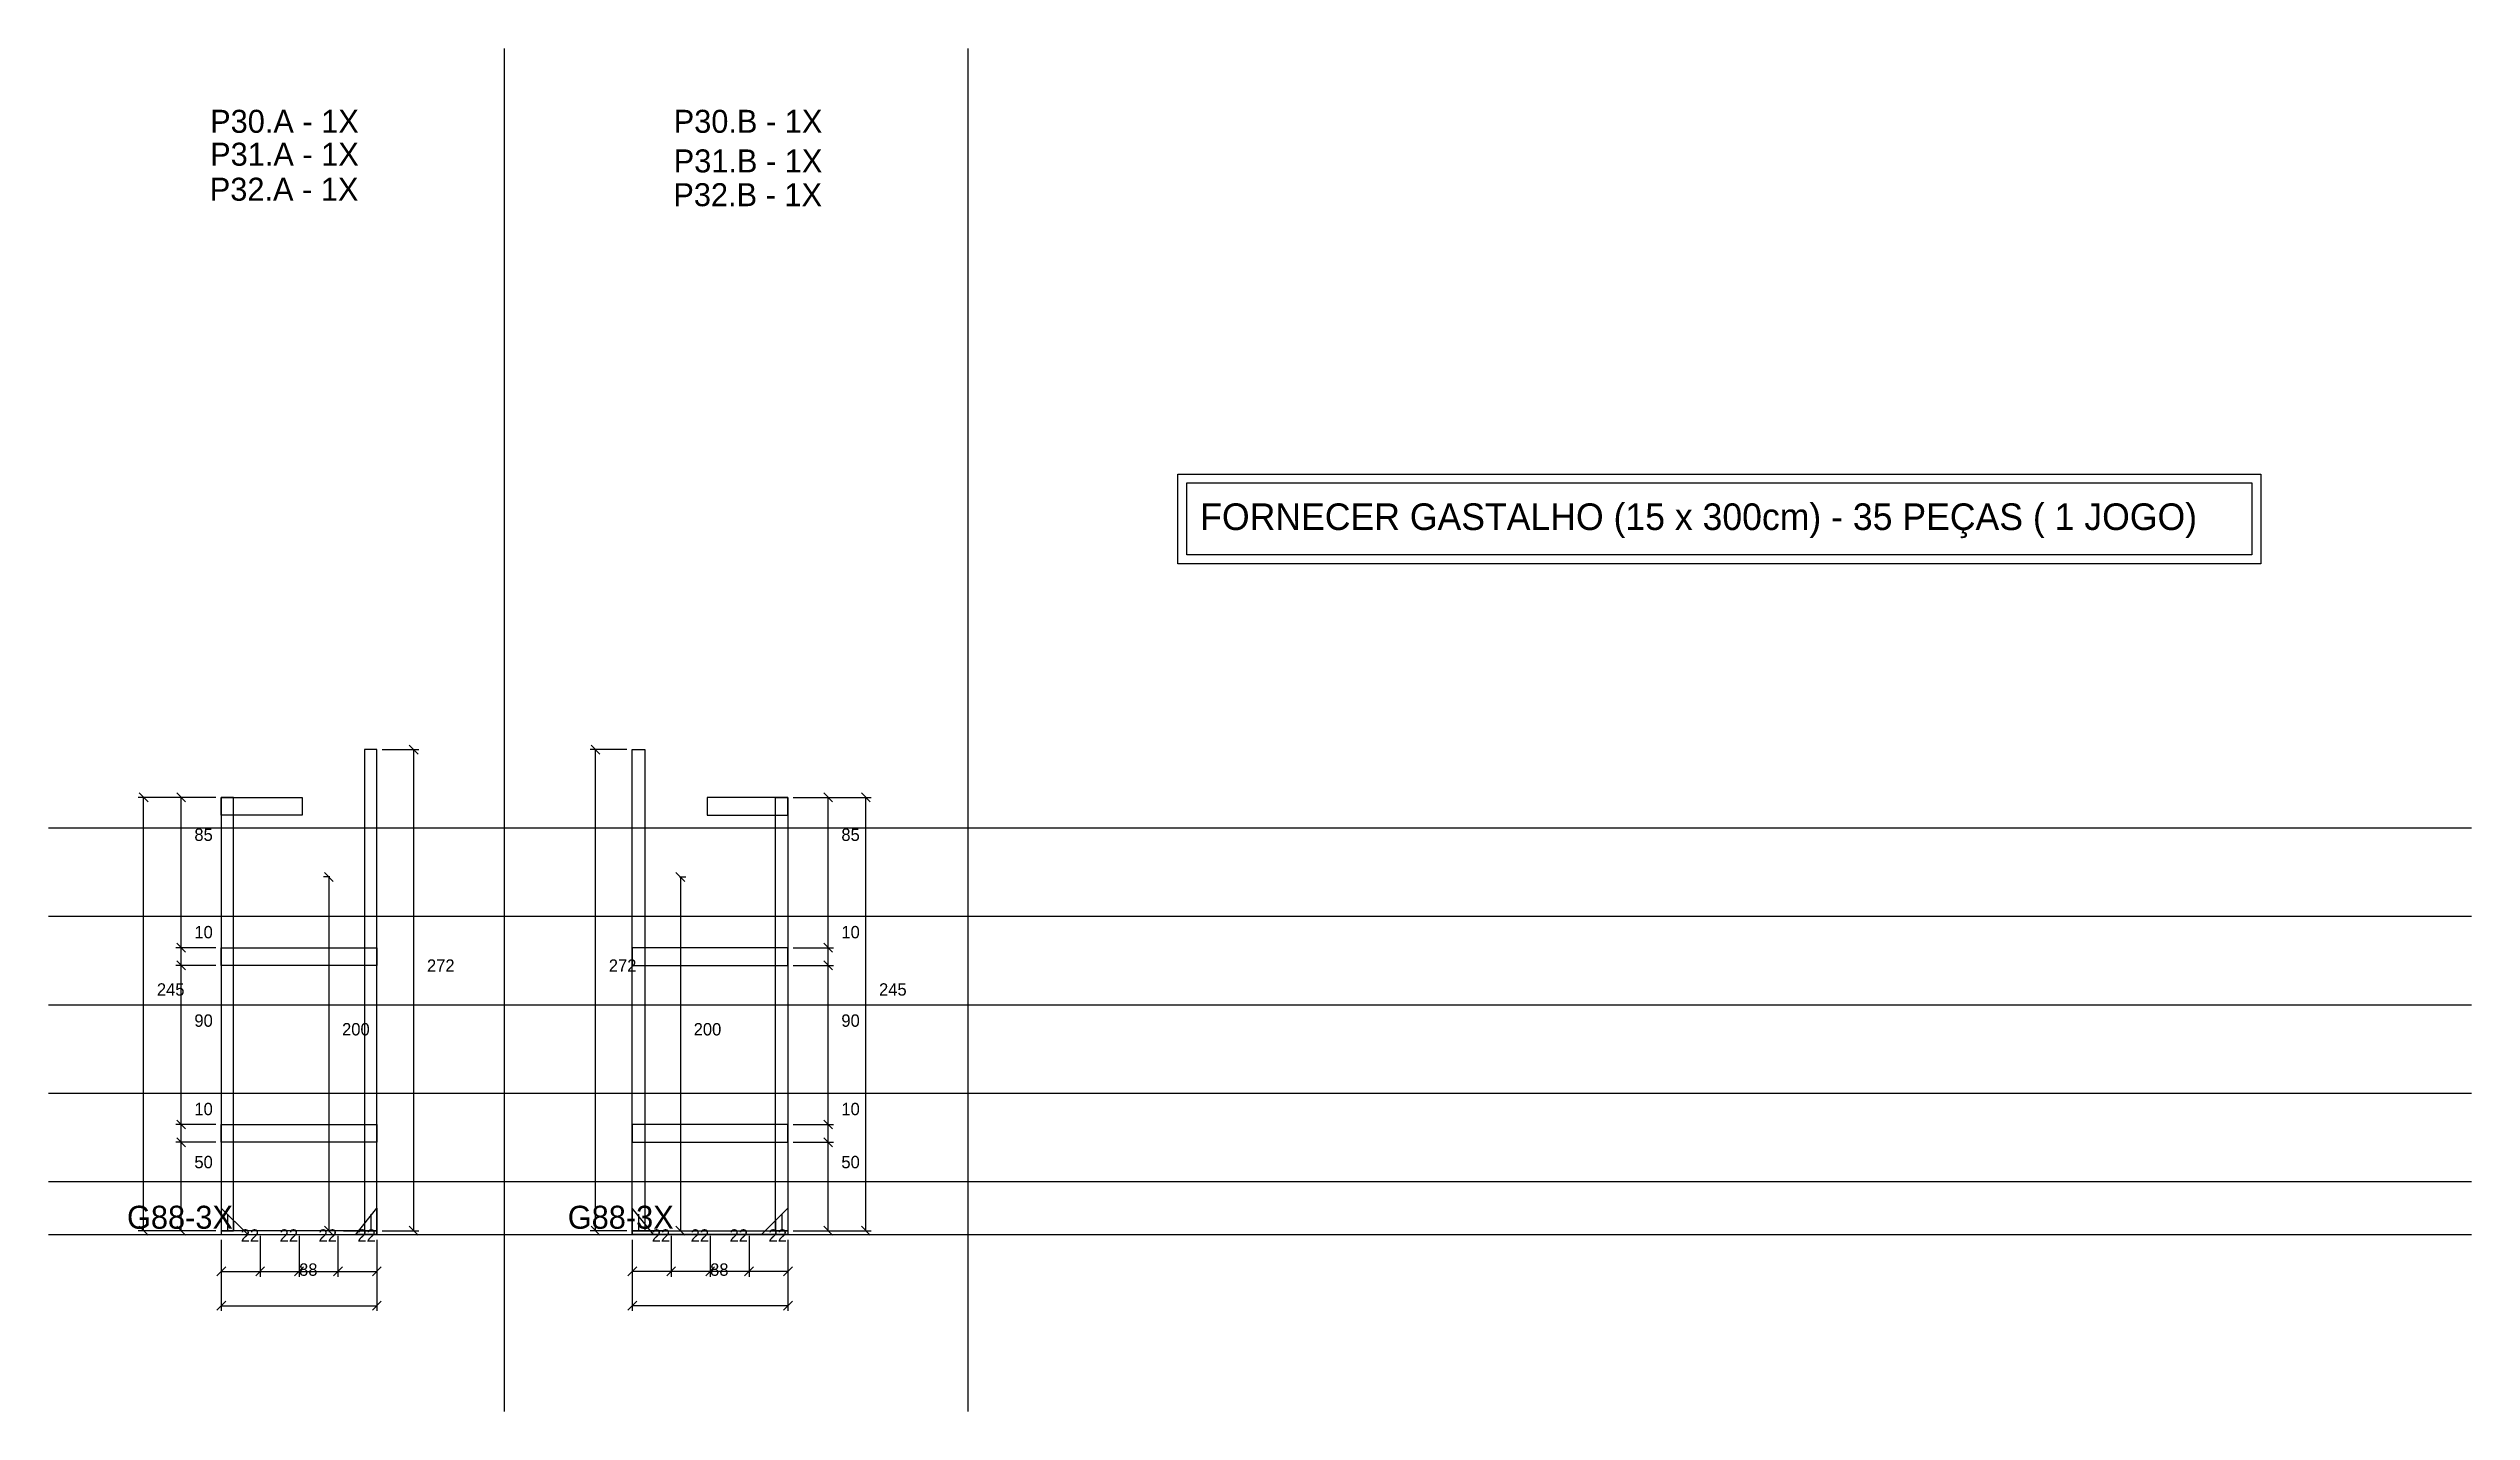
# Model space of a CAD drawing. Header units: metres. Extents: x 2577 to 5532, y 532 to 1302.
# Drawn here: x 4162 to 5532, y 532 to 1302 of the extents above; entities that cross this region are included whole.
import ezdxf

# ---------------------------------------------------------------- set-up
doc = ezdxf.new("R2010")
doc.units = ezdxf.units.M

msp = doc.modelspace()

# ---------------------------------------------------------------- texts
at = {"layer": 'CARIMBO', "color": 1}
msp.add_text('FORNECER GASTALHO (15 x 300cm) - 35 PEÇAS ( 1 JOGO)', height=15.049, dxfattribs=at).set_placement((4813.4, 1030.2))
at = {"layer": 'COTA', "color": 1}
for s, p in [('85', (4244.7, 854.4)), ('85', (4610.5, 854.4)), ('10', (4244.7, 799.3)), ('10', (4610.5, 799.3)), ('272', (4376.2, 780.4)), ('272', (4479, 780.4)), ('245', (4223.5, 766.9)), ('245', (4631.8, 766.9)), ('90', (4244.7, 749.3)), ('90', (4610.5, 749.3)), ('200', (4328.2, 744.4)), ('200', (4527, 744.4)), ('10', (4244.7, 699.3)), ('10', (4610.5, 699.3)), ('50', (4244.7, 669.3)), ('50', (4610.5, 669.3)), ('22', (4270.9, 627.8)), ('22', (4292.9, 627.8)), ('22', (4314.9, 627.8)), ('22', (4336.9, 627.8)), ('22', (4503.3, 627.8)), ('22', (4525.3, 627.8)), ('22', (4547.3, 627.8)), ('22', (4569.3, 627.8)), ('88', (4303.9, 608.5)), ('88', (4536.3, 608.5))]:
    msp.add_text(s, height=7, dxfattribs=at).set_placement(p)
at = {"layer": 'Texto Seção', "color": 7}
for s, p in [('P30.A - 1X', (4253.6, 1254.8)), ('P30.B - 1X', (4515.7, 1254.8)), ('P31.A - 1X', (4253.6, 1236.2)), ('P31.B - 1X', (4515.7, 1232.4)), ('P32.A - 1X', (4253.4, 1216.4)), ('P32.B - 1X', (4515.5, 1213.3)), ('G88-3X', (4206.6, 635.1)), ('G88-3X', (4455.8, 635.1))]:
    msp.add_text(s, height=13, dxfattribs=at).set_placement(p)

# ---------------------------------------------------------------- linework, layer by layer
at = {"layer": 'CARIMBO', "color": 1}
for points in [[(4800.8, 1061.8), (5413, 1061.8), (5413, 1011.1), (4800.8, 1011.1), (4800.8, 1061.8)], [(4805.8, 1056.8), (5408, 1056.8), (5408, 1016.1), (4805.8, 1016.1), (4805.8, 1056.8)]]:
    msp.add_lwpolyline(points, dxfattribs=at)
at = {"layer": 'COTA', "color": 4}
for p, q in [((4350.9, 906), (4371.7, 906)), ((4368.7, 634), (4368.7, 906)), ((4489.3, 906), (4468.5, 906)), ((4471.5, 634), (4471.5, 906)), ((4256.9, 879), (4213, 879)), ((4216, 634), (4216, 879)), ((4256.9, 879), (4234.2, 879)), ((4237.2, 794), (4237.2, 879)), ((4583.3, 879), (4627.3, 879)), ((4583.3, 879), (4606, 879)), ((4603, 794), (4603, 879)), ((4624.3, 634), (4624.3, 879)), ((4321.3, 834), (4317.7, 834)), ((4320.7, 834), (4320.7, 634)), ((4519, 834), (4522.5, 834)), ((4519.5, 834), (4519.5, 634)), ((4256.9, 794), (4234.2, 794)), ((4256.9, 794), (4234.2, 794)), ((4256.9, 784), (4234.2, 784)), ((4256.9, 784), (4234.2, 784)), ((4237.2, 784), (4237.2, 794)), ((4237.2, 694), (4237.2, 784)), ((4583.3, 794), (4606, 794)), ((4583.3, 794), (4606, 794)), ((4583.3, 784), (4606, 784)), ((4583.3, 784), (4606, 784)), ((4603, 784), (4603, 794)), ((4603, 694), (4603, 784)), ((4256.9, 694), (4234.2, 694)), ((4256.9, 694), (4234.2, 694)), ((4237.2, 684), (4237.2, 694)), ((4583.3, 694), (4606, 694)), ((4583.3, 694), (4606, 694)), ((4603, 684), (4603, 694)), ((4256.9, 684), (4234.2, 684)), ((4256.9, 684), (4234.2, 684)), ((4237.2, 634), (4237.2, 684)), ((4583.3, 684), (4606, 684)), ((4583.3, 684), (4606, 684)), ((4603, 634), (4603, 684)), ((4256.9, 634), (4213, 634)), ((4256.9, 634), (4234.2, 634)), ((4281.9, 631), (4281.9, 608)), ((4281.9, 631), (4281.9, 608)), ((4303.9, 631), (4303.9, 608)), ((4303.9, 631), (4303.9, 608)), ((4321.3, 634), (4317.7, 634)), ((4325.9, 631), (4325.9, 608)), ((4325.9, 631), (4325.9, 608)), ((4350.9, 634), (4371.7, 634)), ((4489.3, 634), (4468.5, 634)), ((4514.3, 631), (4514.3, 608)), ((4514.3, 631), (4514.3, 608)), ((4519, 634), (4522.5, 634)), ((4536.3, 631), (4536.3, 608)), ((4536.3, 631), (4536.3, 608)), ((4558.3, 631), (4558.3, 608)), ((4558.3, 631), (4558.3, 608)), ((4583.3, 634), (4606, 634)), ((4583.3, 634), (4627.3, 634)), ((4259.9, 628.8), (4259.9, 588.6)), ((4259.9, 628.8), (4259.9, 608)), ((4347.9, 628.8), (4347.9, 588.6)), ((4347.9, 628.8), (4347.9, 608)), ((4492.3, 628.8), (4492.3, 588.6)), ((4492.3, 628.8), (4492.3, 608)), ((4580.3, 628.8), (4580.3, 588.6)), ((4580.3, 628.8), (4580.3, 608)), ((4259.9, 611), (4281.9, 611)), ((4281.9, 611), (4303.9, 611)), ((4303.9, 611), (4325.9, 611)), ((4325.9, 611), (4347.9, 611)), ((4514.3, 611), (4492.3, 611)), ((4536.3, 611), (4514.3, 611)), ((4558.3, 611), (4536.3, 611)), ((4580.3, 611), (4558.3, 611)), ((4259.9, 591.6), (4347.9, 591.6)), ((4580.3, 591.6), (4492.3, 591.6))]:
    msp.add_line(p, q, dxfattribs=at)
at = {"layer": 'COTA'}
for points in [[(4371.2, 903.5), (4366.2, 908.5)], [(4474, 903.5), (4469, 908.5)], [(4218.5, 876.5), (4213.5, 881.5)], [(4239.7, 876.5), (4234.7, 881.5)], [(4605.5, 876.5), (4600.5, 881.5)], [(4626.8, 876.5), (4621.8, 881.5)], [(4323.2, 831.5), (4318.2, 836.5)], [(4522, 831.5), (4517, 836.5)], [(4239.7, 791.5), (4234.7, 796.5)], [(4234.7, 796.5), (4239.7, 791.5)], [(4605.5, 791.5), (4600.5, 796.5)], [(4600.5, 796.5), (4605.5, 791.5)], [(4234.7, 786.5), (4239.7, 781.5)], [(4239.7, 781.5), (4234.7, 786.5)], [(4600.5, 786.5), (4605.5, 781.5)], [(4605.5, 781.5), (4600.5, 786.5)], [(4239.7, 691.5), (4234.7, 696.5)], [(4234.7, 696.5), (4239.7, 691.5)], [(4234.7, 686.5), (4239.7, 681.5)], [(4239.7, 681.5), (4234.7, 686.5)], [(4605.5, 691.5), (4600.5, 696.5)], [(4600.5, 696.5), (4605.5, 691.5)], [(4605.5, 681.5), (4600.5, 686.5)], [(4600.5, 686.5), (4605.5, 681.5)], [(4213.5, 636.5), (4218.5, 631.5)], [(4234.7, 636.5), (4239.7, 631.5)], [(4318.2, 636.5), (4323.2, 631.5)], [(4366.2, 636.5), (4371.2, 631.5)], [(4469, 636.5), (4474, 631.5)], [(4517, 636.5), (4522, 631.5)], [(4600.5, 636.5), (4605.5, 631.5)], [(4621.8, 636.5), (4626.8, 631.5)], [(4262.4, 613.5), (4257.4, 608.5)], [(4284.4, 613.5), (4279.4, 608.5)], [(4279.4, 608.5), (4284.4, 613.5)], [(4301.4, 608.5), (4306.4, 613.5)], [(4306.4, 613.5), (4301.4, 608.5)], [(4323.4, 608.5), (4328.4, 613.5)], [(4328.4, 613.5), (4323.4, 608.5)], [(4345.4, 608.5), (4350.4, 613.5)], [(4494.8, 613.5), (4489.8, 608.5)], [(4511.8, 608.5), (4516.8, 613.5)], [(4516.8, 613.5), (4511.8, 608.5)], [(4533.8, 608.5), (4538.8, 613.5)], [(4538.8, 613.5), (4533.8, 608.5)], [(4555.8, 608.5), (4560.8, 613.5)], [(4560.8, 613.5), (4555.8, 608.5)], [(4577.8, 608.5), (4582.8, 613.5)], [(4262.4, 594.1), (4257.4, 589.1)], [(4345.4, 589.1), (4350.4, 594.1)], [(4494.8, 594.1), (4489.8, 589.1)], [(4577.8, 589.1), (4582.8, 594.1)]]:
    msp.add_lwpolyline(points, dxfattribs=at)
at = {"layer": 'Madeira', "color": 250}
for p, q in [((4269.7, 634), (4259.9, 634)), ((4259.9, 634), (4259.9, 631.8)), ((4259.9, 634), (4259.9, 631.8)), ((4269.7, 634), (4259.9, 634)), ((4259.9, 634), (4259.9, 631.8)), ((4263.4, 643.3), (4263.4, 634)), ((4338, 634), (4347.9, 634)), ((4338, 634), (4347.9, 634)), ((4344.4, 643.3), (4344.4, 634)), ((4502.2, 634), (4492.3, 634)), ((4502.2, 634), (4492.3, 634)), ((4495.8, 643.3), (4495.8, 634)), ((4570.5, 634), (4580.3, 634)), ((4570.5, 634), (4580.3, 634)), ((4576.8, 643.3), (4576.8, 634)), ((4580.3, 634), (4580.3, 631.8)), ((4580.3, 634), (4580.3, 631.8)), ((4580.3, 634), (4580.3, 631.8))]:
    msp.add_line(p, q, dxfattribs=at)
at = {"layer": 'Madeira', "color": 1}
for p, q in [((4275.7, 634), (4259.9, 634)), ((4263.4, 643.3), (4263.4, 634)), ((4266.9, 639.8), (4266.9, 634)), ((4329.1, 634), (4347.9, 634)), ((4344.4, 643.3), (4344.4, 634)), ((4511.1, 634), (4492.3, 634)), ((4495.8, 643.3), (4495.8, 634)), ((4564.5, 634), (4580.3, 634)), ((4573.3, 639.8), (4573.3, 634)), ((4576.8, 643.3), (4576.8, 634))]:
    msp.add_line(p, q, dxfattribs=at)
at = {"layer": 'Madeira', "color": 252}
for points in [[(4259.9, 646.8), (4259.9, 631.8), (4274.9, 631.8), (4259.9, 646.8)], [(4347.9, 646.8), (4347.9, 631.8), (4335.9, 631.8), (4347.9, 646.8)], [(4492.3, 646.8), (4492.3, 631.8), (4504.3, 631.8), (4492.3, 646.8)], [(4580.3, 646.8), (4580.3, 631.8), (4565.3, 631.8), (4580.3, 646.8)]]:
    msp.add_lwpolyline(points, dxfattribs=at)
at = {"layer": 'Madeira'}
for points in [[(4259.9, 646.8), (4259.9, 631.8), (4274.9, 631.8), (4259.9, 646.8)], [(4347.9, 646.8), (4347.9, 631.8), (4335.9, 631.8), (4347.9, 646.8)], [(4492.3, 646.8), (4492.3, 631.8), (4504.3, 631.8), (4492.3, 646.8)], [(4580.3, 646.8), (4580.3, 631.8), (4565.3, 631.8), (4580.3, 646.8)]]:
    msp.add_lwpolyline(points, dxfattribs=at)
at = {"layer": 'Nível', "color": 4}
for p, q in [((4162.2, 861.8), (5532.2, 861.8)), ((4162.2, 811.8), (5532.2, 811.8)), ((4162.2, 761.8), (5532.2, 761.8)), ((4162.2, 711.8), (5532.2, 711.8)), ((4162.2, 661.8), (5532.2, 661.8)), ((4162.2, 631.8), (5532.2, 631.8))]:
    msp.add_line(p, q, dxfattribs=at)
at = {"layer": 'Sarr 2.2x7', "color": 40}
for p, q in [((4259.9, 634), (4259.9, 631.8)), ((4347.9, 631.8), (4347.9, 634)), ((4492.3, 631.8), (4492.3, 634)), ((4580.3, 634), (4580.3, 631.8))]:
    msp.add_line(p, q, dxfattribs=at)
for points in [[(4347.9, 634), (4259.9, 634), (4259.9, 631.8), (4347.9, 631.8), (4347.9, 634)], [(4492.3, 634), (4580.3, 634), (4580.3, 631.8), (4492.3, 631.8), (4492.3, 634)]]:
    msp.add_lwpolyline(points, dxfattribs=at)
at = {"layer": 'SARR_2.2x10', "color": 60}
for points in [[(4259.9, 879), (4305.6, 879), (4305.6, 869), (4259.9, 869), (4259.9, 879)], [(4580.3, 879), (4534.6, 879), (4534.6, 869), (4580.3, 869), (4580.3, 879)], [(4259.9, 794), (4347.9, 794), (4347.9, 784), (4259.9, 784), (4259.9, 794)], [(4580.3, 794), (4492.3, 794), (4492.3, 784), (4580.3, 784), (4580.3, 794)], [(4259.9, 694), (4347.9, 694), (4347.9, 684), (4259.9, 684), (4259.9, 694)], [(4580.3, 694), (4492.3, 694), (4492.3, 684), (4580.3, 684), (4580.3, 694)]]:
    msp.add_lwpolyline(points, dxfattribs=at)
at = {"layer": 'SARR_7x7', "color": 40}
for points in [[(4340.9, 634), (4347.9, 634), (4347.9, 906), (4340.9, 906), (4340.9, 634)], [(4499.3, 634), (4492.3, 634), (4492.3, 906), (4499.3, 906), (4499.3, 634)], [(4259.9, 634), (4266.9, 634), (4266.9, 879), (4259.9, 879), (4259.9, 634)], [(4580.3, 634), (4573.3, 634), (4573.3, 879), (4580.3, 879), (4580.3, 634)]]:
    msp.add_lwpolyline(points, dxfattribs=at)
at = {"layer": 'Texto Nível', "color": 251}
for p, q in [((4420.1, 531.7), (4420.1, 1302.5)), ((4682.2, 531.7), (4682.2, 1302.5))]:
    msp.add_line(p, q, dxfattribs=at)

msp.set_redraw_order([(e.dxf.handle, doc.entitydb.next_handle()) for e in msp.query("TEXT MTEXT ATTDEF DIMENSION ARC_DIMENSION")])  # texts and dimensions are drawn at this point

doc.saveas('drawing.dxf')
